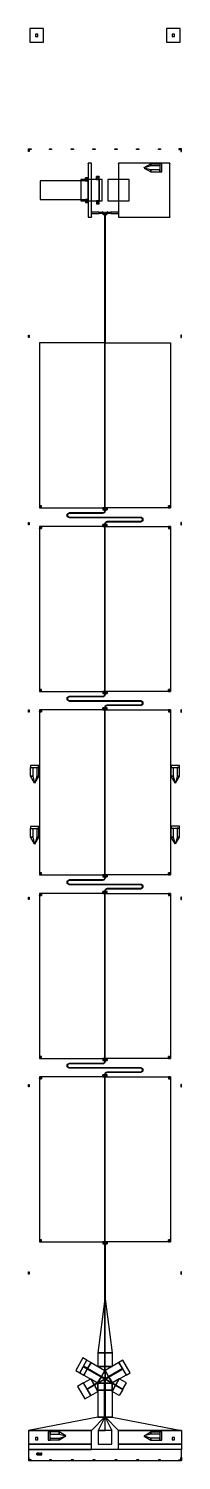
# Model space of a CAD drawing. Extents: x -100 to 5550, y -100 to 52850.
import ezdxf

# ---------------------------------------------------------------- set-up
doc = ezdxf.new("R2010")
doc.units = 0

# ---------------------------------------------------------------- blocks, each defined once
blk = doc.blocks.new('C1M')
for points in [[(-50, 52850), (-50, 52350), (450, 52350), (450, 52850), (-50, 52850)], [(160, 52640), (160, 52560), (240, 52560), (240, 52640), (160, 52640)], [(5000, 52850), (5000, 52350), (5500, 52350), (5500, 52850), (5000, 52850)], [(5210, 52640), (5210, 52560), (5290, 52560), (5290, 52640), (5210, 52640)], [(-100, 48400), (0, 48400), (0, 48380), (-80, 48380), (-80, 48300), (-100, 48300), (-100, 48400)], [(667, 48400), (747, 48400), (747, 48380), (667, 48380), (667, 48400)], [(1474, 48400), (1554, 48400), (1554, 48380), (1474, 48380), (1474, 48400)], [(2281, 48400), (2361, 48400), (2361, 48380), (2281, 48380), (2281, 48400)], [(3089, 48400), (3169, 48400), (3169, 48380), (3089, 48380), (3089, 48400)], [(3896, 48400), (3976, 48400), (3976, 48380), (3896, 48380), (3896, 48400)], [(4703, 48400), (4783, 48400), (4783, 48380), (4703, 48380), (4703, 48400)], [(5550, 48400), (5450, 48400), (5450, 48380), (5530, 48380), (5530, 48300), (5550, 48300), (5550, 48400)], [(2225, 47876), (2105, 47876), (2105, 45876), (2225, 45876), (2225, 47876)], [(2105, 47876), (2105, 47866), (2115, 47866), (2115, 47876), (2105, 47876)], [(2105, 47866), (2106, 47871), (2110, 47875), (2115, 47876), (2115, 47871), (2112, 47870), (2111, 47868), (2110, 47866), (2105, 47866)], [(2110, 47866), (2111, 47868), (2112, 47870), (2115, 47871), (2115, 47866), (2115, 47866), (2115, 47866), (2115, 47866), (2110, 47866)], [(2215, 47876), (2215, 47866), (2225, 47866), (2225, 47876), (2215, 47876)], [(2225, 47866), (2224, 47871), (2220, 47875), (2215, 47876), (2215, 47871), (2218, 47870), (2219, 47868), (2220, 47866), (2225, 47866)], [(2220, 47866), (2219, 47868), (2218, 47870), (2215, 47871), (2215, 47866), (2215, 47866), (2215, 47866), (2215, 47866), (2220, 47866)], [(3225, 45876), (5125, 45876), (5125, 47876), (3225, 47876), (3225, 45876)], [(3225, 47876), (3225, 47866), (3235, 47866), (3235, 47876), (3225, 47876)], [(3225, 47866), (3226, 47871), (3230, 47875), (3235, 47876), (3235, 47871), (3232, 47870), (3231, 47868), (3230, 47866), (3225, 47866)], [(3230, 47866), (3231, 47868), (3232, 47870), (3235, 47871), (3235, 47866), (3235, 47866), (3235, 47866), (3235, 47866), (3230, 47866)], [(4425, 47775), (4175, 47705), (4175, 47710), (4425, 47850), (4425, 47775)], [(4425, 47775), (4175, 47705), (4175, 47710), (4425, 47850), (4425, 47775)], [(4425, 47625), (4175, 47695), (4175, 47690), (4425, 47550), (4425, 47625)], [(4425, 47625), (4175, 47695), (4175, 47690), (4425, 47550), (4425, 47625)], [(4750, 47775), (4425, 47775), (4425, 47850), (4750, 47850), (4750, 47775)], [(4750, 47775), (4425, 47775), (4425, 47850), (4750, 47850), (4750, 47775)], [(4825, 47850), (4750, 47850), (4750, 47550), (4825, 47550), (4825, 47850)], [(4825, 47850), (4750, 47850), (4750, 47550), (4825, 47550), (4825, 47850)], [(5115, 47876), (5115, 47866), (5125, 47866), (5125, 47876), (5115, 47876)], [(5125, 47866), (5124, 47871), (5120, 47875), (5115, 47876), (5115, 47871), (5118, 47870), (5119, 47868), (5120, 47866), (5125, 47866)], [(5120, 47866), (5119, 47868), (5118, 47870), (5115, 47871), (5115, 47866), (5115, 47866), (5115, 47866), (5115, 47866), (5120, 47866)], [(2105, 47226), (325, 47226), (325, 46526), (2105, 46526), (2105, 47226)], [(325, 47226), (325, 47216), (335, 47216), (335, 47226), (325, 47226)], [(325, 47216), (326, 47221), (330, 47225), (335, 47226), (335, 47221), (332, 47220), (331, 47218), (330, 47216), (325, 47216)], [(330, 47216), (331, 47218), (332, 47220), (335, 47221), (335, 47216), (335, 47216), (335, 47216), (335, 47216), (330, 47216)], [(2505, 47276), (1825, 47276), (1825, 46476), (2505, 46476), (2505, 47276)], [(1825, 47276), (1825, 47266), (1835, 47266), (1835, 47276), (1825, 47276)], [(1825, 47266), (1826, 47271), (1830, 47275), (1835, 47276), (1835, 47271), (1832, 47270), (1831, 47268), (1830, 47266), (1825, 47266)], [(2505, 47276), (1825, 47276), (1825, 46476), (2505, 46476), (2505, 47276)], [(1825, 47276), (1825, 47266), (1835, 47266), (1835, 47276), (1825, 47276)], [(1825, 47266), (1826, 47271), (1830, 47275), (1835, 47276), (1835, 47271), (1832, 47270), (1831, 47268), (1830, 47266), (1825, 47266)], [(1830, 47266), (1831, 47268), (1832, 47270), (1835, 47271), (1835, 47266), (1835, 47266), (1835, 47266), (1835, 47266), (1830, 47266)], [(1830, 47266), (1831, 47268), (1832, 47270), (1835, 47271), (1835, 47266), (1835, 47266), (1835, 47266), (1835, 47266), (1830, 47266)], [(2105, 47226), (2105, 47326), (2005, 47326), (2005, 47226), (2105, 47226)], [(2105, 47326), (2092, 47276), (2055, 47239), (2005, 47226), (2005, 47276), (2030, 47283), (2048, 47301), (2055, 47326), (2105, 47326)], [(2055, 47326), (2048, 47301), (2030, 47283), (2005, 47276), (2005, 47326), (2005, 47326), (2005, 47326), (2005, 47326), (2055, 47326)], [(2505, 47276), (2505, 47376), (2405, 47376), (2405, 47276), (2505, 47276)], [(2505, 47376), (2492, 47326), (2455, 47289), (2405, 47276), (2405, 47326), (2430, 47333), (2448, 47351), (2455, 47376), (2505, 47376)], [(2455, 47376), (2448, 47351), (2430, 47333), (2405, 47326), (2405, 47376), (2405, 47376), (2405, 47376), (2405, 47376), (2455, 47376)], [(2505, 47276), (2505, 47376), (2405, 47376), (2405, 47276), (2505, 47276)], [(2505, 47376), (2492, 47326), (2455, 47289), (2405, 47276), (2405, 47326), (2430, 47333), (2448, 47351), (2455, 47376), (2505, 47376)], [(2455, 47376), (2448, 47351), (2430, 47333), (2405, 47326), (2405, 47376), (2405, 47376), (2405, 47376), (2405, 47376), (2455, 47376)], [(2625, 47276), (2505, 47276), (2505, 46476), (2625, 46476), (2625, 47276)], [(2505, 47276), (2505, 47266), (2515, 47266), (2515, 47276), (2505, 47276)], [(2505, 47266), (2506, 47271), (2510, 47275), (2515, 47276), (2515, 47271), (2512, 47270), (2511, 47268), (2510, 47266), (2505, 47266)], [(2625, 47276), (2505, 47276), (2505, 46476), (2625, 46476), (2625, 47276)], [(2505, 47276), (2505, 47266), (2515, 47266), (2515, 47276), (2505, 47276)], [(2505, 47266), (2506, 47271), (2510, 47275), (2515, 47276), (2515, 47271), (2512, 47270), (2511, 47268), (2510, 47266), (2505, 47266)], [(2510, 47266), (2511, 47268), (2512, 47270), (2515, 47271), (2515, 47266), (2515, 47266), (2515, 47266), (2515, 47266), (2510, 47266)], [(2510, 47266), (2511, 47268), (2512, 47270), (2515, 47271), (2515, 47266), (2515, 47266), (2515, 47266), (2515, 47266), (2510, 47266)], [(2615, 47276), (2615, 47266), (2625, 47266), (2625, 47276), (2615, 47276)], [(2625, 47266), (2624, 47271), (2620, 47275), (2615, 47276), (2615, 47271), (2618, 47270), (2619, 47268), (2620, 47266), (2625, 47266)], [(2615, 47276), (2615, 47266), (2625, 47266), (2625, 47276), (2615, 47276)], [(2625, 47266), (2624, 47271), (2620, 47275), (2615, 47276), (2615, 47271), (2618, 47270), (2619, 47268), (2620, 47266), (2625, 47266)], [(2620, 47266), (2619, 47268), (2618, 47270), (2615, 47271), (2615, 47266), (2615, 47266), (2615, 47266), (2615, 47266), (2620, 47266)], [(2620, 47266), (2619, 47268), (2618, 47270), (2615, 47271), (2615, 47266), (2615, 47266), (2615, 47266), (2615, 47266), (2620, 47266)], [(2825, 46476), (3625, 46476), (3625, 47276), (2825, 47276), (2825, 46476)], [(2825, 47276), (2825, 47266), (2835, 47266), (2835, 47276), (2825, 47276)], [(2825, 47266), (2826, 47271), (2830, 47275), (2835, 47276), (2835, 47271), (2832, 47270), (2831, 47268), (2830, 47266), (2825, 47266)], [(2825, 46476), (3625, 46476), (3625, 47276), (2825, 47276), (2825, 46476)], [(2825, 47276), (2825, 47266), (2835, 47266), (2835, 47276), (2825, 47276)], [(2825, 47266), (2826, 47271), (2830, 47275), (2835, 47276), (2835, 47271), (2832, 47270), (2831, 47268), (2830, 47266), (2825, 47266)], [(2830, 47266), (2831, 47268), (2832, 47270), (2835, 47271), (2835, 47266), (2835, 47266), (2835, 47266), (2835, 47266), (2830, 47266)], [(2830, 47266), (2831, 47268), (2832, 47270), (2835, 47271), (2835, 47266), (2835, 47266), (2835, 47266), (2835, 47266), (2830, 47266)], [(3615, 47276), (3615, 47266), (3625, 47266), (3625, 47276), (3615, 47276)], [(3625, 47266), (3624, 47271), (3620, 47275), (3615, 47276), (3615, 47271), (3618, 47270), (3619, 47268), (3620, 47266), (3625, 47266)], [(3615, 47276), (3615, 47266), (3625, 47266), (3625, 47276), (3615, 47276)], [(3625, 47266), (3624, 47271), (3620, 47275), (3615, 47276), (3615, 47271), (3618, 47270), (3619, 47268), (3620, 47266), (3625, 47266)], [(3620, 47266), (3619, 47268), (3618, 47270), (3615, 47271), (3615, 47266), (3615, 47266), (3615, 47266), (3615, 47266), (3620, 47266)], [(3620, 47266), (3619, 47268), (3618, 47270), (3615, 47271), (3615, 47266), (3615, 47266), (3615, 47266), (3615, 47266), (3620, 47266)], [(4750, 47625), (4425, 47625), (4425, 47550), (4750, 47550), (4750, 47625)], [(4750, 47625), (4425, 47625), (4425, 47550), (4750, 47550), (4750, 47625)], [(335, 46526), (335, 46536), (325, 46536), (325, 46526), (335, 46526)], [(325, 46536), (326, 46531), (330, 46527), (335, 46526), (335, 46531), (332, 46532), (331, 46534), (330, 46536), (325, 46536)], [(330, 46536), (331, 46534), (332, 46532), (335, 46531), (335, 46536), (335, 46536), (335, 46536), (335, 46536), (330, 46536)], [(1835, 46476), (1835, 46486), (1825, 46486), (1825, 46476), (1835, 46476)], [(1825, 46486), (1826, 46481), (1830, 46477), (1835, 46476), (1835, 46481), (1832, 46482), (1831, 46484), (1830, 46486), (1825, 46486)], [(1835, 46476), (1835, 46486), (1825, 46486), (1825, 46476), (1835, 46476)], [(1825, 46486), (1826, 46481), (1830, 46477), (1835, 46476), (1835, 46481), (1832, 46482), (1831, 46484), (1830, 46486), (1825, 46486)], [(1830, 46486), (1831, 46484), (1832, 46482), (1835, 46481), (1835, 46486), (1835, 46486), (1835, 46486), (1835, 46486), (1830, 46486)], [(1830, 46486), (1831, 46484), (1832, 46482), (1835, 46481), (1835, 46486), (1835, 46486), (1835, 46486), (1835, 46486), (1830, 46486)], [(2005, 46526), (2005, 46426), (2105, 46426), (2105, 46526), (2005, 46526)], [(2105, 46426), (2092, 46476), (2055, 46513), (2005, 46526), (2005, 46476), (2030, 46469), (2048, 46451), (2055, 46426), (2105, 46426)], [(2055, 46426), (2048, 46451), (2030, 46469), (2005, 46476), (2005, 46426), (2005, 46426), (2005, 46426), (2005, 46426), (2055, 46426)], [(2230, 46064), (2230, 46069), (2225, 46069), (2225, 46064), (2230, 46064)], [(2225, 46069), (2226, 46066), (2228, 46065), (2230, 46064), (2230, 46066), (2229, 46067), (2228, 46068), (2228, 46069), (2225, 46069)], [(2228, 46069), (2228, 46068), (2229, 46067), (2230, 46066), (2230, 46069), (2230, 46069), (2230, 46069), (2230, 46069), (2228, 46069)], [(2405, 46476), (2405, 46376), (2505, 46376), (2505, 46476), (2405, 46476)], [(2505, 46376), (2492, 46426), (2455, 46463), (2405, 46476), (2405, 46426), (2430, 46419), (2448, 46401), (2455, 46376), (2505, 46376)], [(2405, 46476), (2405, 46376), (2505, 46376), (2505, 46476), (2405, 46476)], [(2505, 46376), (2492, 46426), (2455, 46463), (2405, 46476), (2405, 46426), (2430, 46419), (2448, 46401), (2455, 46376), (2505, 46376)], [(2455, 46376), (2448, 46401), (2430, 46419), (2405, 46426), (2405, 46376), (2405, 46376), (2405, 46376), (2405, 46376), (2455, 46376)], [(2455, 46376), (2448, 46401), (2430, 46419), (2405, 46426), (2405, 46376), (2405, 46376), (2405, 46376), (2405, 46376), (2455, 46376)], [(2515, 46476), (2515, 46486), (2505, 46486), (2505, 46476), (2515, 46476)], [(2505, 46486), (2506, 46481), (2510, 46477), (2515, 46476), (2515, 46481), (2512, 46482), (2511, 46484), (2510, 46486), (2505, 46486)], [(2515, 46476), (2515, 46486), (2505, 46486), (2505, 46476), (2515, 46476)], [(2505, 46486), (2506, 46481), (2510, 46477), (2515, 46476), (2515, 46481), (2512, 46482), (2511, 46484), (2510, 46486), (2505, 46486)], [(2510, 46486), (2511, 46484), (2512, 46482), (2515, 46481), (2515, 46486), (2515, 46486), (2515, 46486), (2515, 46486), (2510, 46486)], [(2510, 46486), (2511, 46484), (2512, 46482), (2515, 46481), (2515, 46486), (2515, 46486), (2515, 46486), (2515, 46486), (2510, 46486)], [(2625, 46476), (2625, 46486), (2615, 46486), (2615, 46476), (2625, 46476)], [(2625, 46486), (2624, 46481), (2620, 46477), (2615, 46476), (2615, 46481), (2618, 46482), (2619, 46484), (2620, 46486), (2625, 46486)], [(2620, 46486), (2619, 46484), (2618, 46482), (2615, 46481), (2615, 46486), (2615, 46486), (2615, 46486), (2615, 46486), (2620, 46486)], [(2625, 46476), (2625, 46486), (2615, 46486), (2615, 46476), (2625, 46476)], [(2625, 46486), (2624, 46481), (2620, 46477), (2615, 46476), (2615, 46481), (2618, 46482), (2619, 46484), (2620, 46486), (2625, 46486)], [(2620, 46486), (2619, 46484), (2618, 46482), (2615, 46481), (2615, 46486), (2615, 46486), (2615, 46486), (2615, 46486), (2620, 46486)], [(2630, 46064), (2630, 46069), (2625, 46069), (2625, 46064), (2630, 46064)], [(2625, 46069), (2626, 46066), (2628, 46065), (2630, 46064), (2630, 46066), (2629, 46067), (2628, 46068), (2628, 46069), (2625, 46069)], [(2630, 46064), (2630, 46069), (2625, 46069), (2625, 46064), (2630, 46064)], [(2625, 46069), (2626, 46066), (2628, 46065), (2630, 46064), (2630, 46066), (2629, 46067), (2628, 46068), (2628, 46069), (2625, 46069)], [(2628, 46069), (2628, 46068), (2629, 46067), (2630, 46066), (2630, 46069), (2630, 46069), (2630, 46069), (2630, 46069), (2628, 46069)], [(2628, 46069), (2628, 46068), (2629, 46067), (2630, 46066), (2630, 46069), (2630, 46069), (2630, 46069), (2630, 46069), (2628, 46069)], [(2825, 46064), (2825, 46069), (2820, 46069), (2820, 46064), (2825, 46064)], [(2825, 46069), (2824, 46066), (2822, 46065), (2820, 46064), (2820, 46066), (2821, 46067), (2822, 46068), (2822, 46069), (2825, 46069)], [(2822, 46069), (2822, 46068), (2821, 46067), (2820, 46066), (2820, 46069), (2820, 46069), (2820, 46069), (2820, 46069), (2822, 46069)], [(2825, 46064), (2825, 46069), (2820, 46069), (2820, 46064), (2825, 46064)], [(2825, 46069), (2824, 46066), (2822, 46065), (2820, 46064), (2820, 46066), (2821, 46067), (2822, 46068), (2822, 46069), (2825, 46069)], [(2822, 46069), (2822, 46068), (2821, 46067), (2820, 46066), (2820, 46069), (2820, 46069), (2820, 46069), (2820, 46069), (2822, 46069)], [(2835, 46476), (2835, 46486), (2825, 46486), (2825, 46476), (2835, 46476)], [(2825, 46486), (2826, 46481), (2830, 46477), (2835, 46476), (2835, 46481), (2832, 46482), (2831, 46484), (2830, 46486), (2825, 46486)], [(2835, 46476), (2835, 46486), (2825, 46486), (2825, 46476), (2835, 46476)], [(2825, 46486), (2826, 46481), (2830, 46477), (2835, 46476), (2835, 46481), (2832, 46482), (2831, 46484), (2830, 46486), (2825, 46486)], [(2830, 46486), (2831, 46484), (2832, 46482), (2835, 46481), (2835, 46486), (2835, 46486), (2835, 46486), (2835, 46486), (2830, 46486)], [(2830, 46486), (2831, 46484), (2832, 46482), (2835, 46481), (2835, 46486), (2835, 46486), (2835, 46486), (2835, 46486), (2830, 46486)], [(3225, 46064), (3225, 46069), (3220, 46069), (3220, 46064), (3225, 46064)], [(3225, 46069), (3224, 46066), (3222, 46065), (3220, 46064), (3220, 46066), (3221, 46067), (3222, 46068), (3222, 46069), (3225, 46069)], [(3222, 46069), (3222, 46068), (3221, 46067), (3220, 46066), (3220, 46069), (3220, 46069), (3220, 46069), (3220, 46069), (3222, 46069)], [(3625, 46476), (3625, 46486), (3615, 46486), (3615, 46476), (3625, 46476)], [(3625, 46486), (3624, 46481), (3620, 46477), (3615, 46476), (3615, 46481), (3618, 46482), (3619, 46484), (3620, 46486), (3625, 46486)], [(3620, 46486), (3619, 46484), (3618, 46482), (3615, 46481), (3615, 46486), (3615, 46486), (3615, 46486), (3615, 46486), (3620, 46486)], [(3625, 46476), (3625, 46486), (3615, 46486), (3615, 46476), (3625, 46476)], [(3625, 46486), (3624, 46481), (3620, 46477), (3615, 46476), (3615, 46481), (3618, 46482), (3619, 46484), (3620, 46486), (3625, 46486)], [(3620, 46486), (3619, 46484), (3618, 46482), (3615, 46481), (3615, 46486), (3615, 46486), (3615, 46486), (3615, 46486), (3620, 46486)], [(2115, 45876), (2115, 45886), (2105, 45886), (2105, 45876), (2115, 45876)], [(2105, 45886), (2106, 45881), (2110, 45877), (2115, 45876), (2115, 45881), (2112, 45882), (2111, 45884), (2110, 45886), (2105, 45886)], [(2110, 45886), (2111, 45884), (2112, 45882), (2115, 45881), (2115, 45886), (2115, 45886), (2115, 45886), (2115, 45886), (2110, 45886)], [(2225, 45876), (2225, 45886), (2215, 45886), (2215, 45876), (2225, 45876)], [(2225, 45886), (2224, 45881), (2220, 45877), (2215, 45876), (2215, 45881), (2218, 45882), (2219, 45884), (2220, 45886), (2225, 45886)], [(2220, 45886), (2219, 45884), (2218, 45882), (2215, 45881), (2215, 45886), (2215, 45886), (2215, 45886), (2215, 45886), (2220, 45886)], [(2506, 46064), (2225, 46064), (2225, 46014), (2506, 46014), (2506, 46064)], [(2225, 46014), (2225, 46009), (2230, 46009), (2230, 46014), (2225, 46014)], [(2225, 46009), (2226, 46012), (2228, 46013), (2230, 46014), (2230, 46012), (2229, 46011), (2228, 46010), (2228, 46009), (2225, 46009)], [(2228, 46009), (2228, 46010), (2229, 46011), (2230, 46012), (2230, 46009), (2230, 46009), (2230, 46009), (2230, 46009), (2228, 46009)], [(2496, 46064), (2496, 46054), (2506, 46054), (2506, 46064), (2496, 46064)], [(2506, 46054), (2504, 46059), (2500, 46063), (2496, 46064), (2496, 46059), (2498, 46058), (2500, 46056), (2500, 46054), (2506, 46054)], [(2496, 46064), (2496, 46054), (2506, 46054), (2506, 46064), (2496, 46064)], [(2506, 46054), (2504, 46059), (2500, 46063), (2496, 46064), (2496, 46059), (2498, 46058), (2500, 46056), (2500, 46054), (2506, 46054)], [(2496, 46064), (2496, 46054), (2506, 46054), (2506, 46064), (2496, 46064)], [(2506, 46054), (2504, 46059), (2500, 46063), (2496, 46064), (2496, 46059), (2498, 46058), (2500, 46056), (2500, 46054), (2506, 46054)], [(2500, 46054), (2500, 46056), (2498, 46058), (2496, 46059), (2496, 46054), (2496, 46054), (2496, 46054), (2496, 46054), (2500, 46054)], [(2500, 46054), (2500, 46056), (2498, 46058), (2496, 46059), (2496, 46054), (2496, 46054), (2496, 46054), (2496, 46054), (2500, 46054)], [(2500, 46054), (2500, 46056), (2498, 46058), (2496, 46059), (2496, 46054), (2496, 46054), (2496, 46054), (2496, 46054), (2500, 46054)], [(2506, 46014), (2506, 46024), (2496, 46024), (2496, 46014), (2506, 46014)], [(2506, 46024), (2504, 46019), (2500, 46015), (2496, 46014), (2496, 46019), (2498, 46020), (2500, 46022), (2500, 46024), (2506, 46024)], [(2500, 46024), (2500, 46022), (2498, 46020), (2496, 46019), (2496, 46024), (2496, 46024), (2496, 46024), (2496, 46024), (2500, 46024)], [(2506, 46014), (2506, 46024), (2496, 46024), (2496, 46014), (2506, 46014)], [(2506, 46024), (2504, 46019), (2500, 46015), (2496, 46014), (2496, 46019), (2498, 46020), (2500, 46022), (2500, 46024), (2506, 46024)], [(2500, 46024), (2500, 46022), (2498, 46020), (2496, 46019), (2496, 46024), (2496, 46024), (2496, 46024), (2496, 46024), (2500, 46024)], [(2506, 46014), (2506, 46024), (2496, 46024), (2496, 46014), (2506, 46014)], [(2506, 46024), (2504, 46019), (2500, 46015), (2496, 46014), (2496, 46019), (2498, 46020), (2500, 46022), (2500, 46024), (2506, 46024)], [(2500, 46024), (2500, 46022), (2498, 46020), (2496, 46019), (2496, 46024), (2496, 46024), (2496, 46024), (2496, 46024), (2500, 46024)], [(2506, 46064), (2625, 46064), (2625, 46014), (2506, 46014), (2506, 46064)], [(2506, 46064), (2625, 46064), (2625, 46014), (2506, 46014), (2506, 46064)], [(2510, 46050), (2510, 46055), (2506, 46055), (2506, 46050), (2510, 46050)], [(2506, 46055), (2506, 46052), (2508, 46051), (2510, 46050), (2510, 46052), (2509, 46053), (2508, 46054), (2508, 46055), (2506, 46055)], [(2510, 46050), (2510, 46055), (2506, 46055), (2506, 46050), (2510, 46050)], [(2506, 46055), (2506, 46052), (2508, 46051), (2510, 46050), (2510, 46052), (2509, 46053), (2508, 46054), (2508, 46055), (2506, 46055)], [(2510, 46050), (2510, 46055), (2506, 46055), (2506, 46050), (2510, 46050)], [(2506, 46055), (2506, 46052), (2508, 46051), (2510, 46050), (2510, 46052), (2509, 46053), (2508, 46054), (2508, 46055), (2506, 46055)], [(2706, 46050), (2506, 46050), (2506, 46028), (2706, 46028), (2706, 46050)], [(2706, 46050), (2506, 46050), (2506, 46028), (2706, 46028), (2706, 46050)], [(2706, 46050), (2506, 46050), (2506, 46028), (2706, 46028), (2706, 46050)], [(2506, 46028), (2506, 46023), (2510, 46023), (2510, 46028), (2506, 46028)], [(2506, 46023), (2506, 46026), (2508, 46027), (2510, 46028), (2510, 46026), (2509, 46025), (2508, 46024), (2508, 46023), (2506, 46023)], [(2506, 46028), (2506, 46023), (2510, 46023), (2510, 46028), (2506, 46028)], [(2506, 46023), (2506, 46026), (2508, 46027), (2510, 46028), (2510, 46026), (2509, 46025), (2508, 46024), (2508, 46023), (2506, 46023)], [(2506, 46028), (2506, 46023), (2510, 46023), (2510, 46028), (2506, 46028)], [(2506, 46023), (2506, 46026), (2508, 46027), (2510, 46028), (2510, 46026), (2509, 46025), (2508, 46024), (2508, 46023), (2506, 46023)], [(2508, 46055), (2508, 46054), (2509, 46053), (2510, 46052), (2510, 46055), (2510, 46055), (2510, 46055), (2510, 46055), (2508, 46055)], [(2508, 46055), (2508, 46054), (2509, 46053), (2510, 46052), (2510, 46055), (2510, 46055), (2510, 46055), (2510, 46055), (2508, 46055)], [(2508, 46055), (2508, 46054), (2509, 46053), (2510, 46052), (2510, 46055), (2510, 46055), (2510, 46055), (2510, 46055), (2508, 46055)], [(2508, 46023), (2508, 46024), (2509, 46025), (2510, 46026), (2510, 46023), (2510, 46023), (2510, 46023), (2510, 46023), (2508, 46023)], [(2508, 46023), (2508, 46024), (2509, 46025), (2510, 46026), (2510, 46023), (2510, 46023), (2510, 46023), (2510, 46023), (2508, 46023)], [(2508, 46023), (2508, 46024), (2509, 46025), (2510, 46026), (2510, 46023), (2510, 46023), (2510, 46023), (2510, 46023), (2508, 46023)], [(2625, 46014), (2625, 46009), (2630, 46009), (2630, 46014), (2625, 46014)], [(2625, 46009), (2626, 46012), (2628, 46013), (2630, 46014), (2630, 46012), (2629, 46011), (2628, 46010), (2628, 46009), (2625, 46009)], [(2625, 46014), (2625, 46009), (2630, 46009), (2630, 46014), (2625, 46014)], [(2625, 46009), (2626, 46012), (2628, 46013), (2630, 46014), (2630, 46012), (2629, 46011), (2628, 46010), (2628, 46009), (2625, 46009)], [(2628, 46009), (2628, 46010), (2629, 46011), (2630, 46012), (2630, 46009), (2630, 46009), (2630, 46009), (2630, 46009), (2628, 46009)], [(2628, 46009), (2628, 46010), (2629, 46011), (2630, 46012), (2630, 46009), (2630, 46009), (2630, 46009), (2630, 46009), (2628, 46009)], [(2657, 46005), (2659, 46014), (2665, 46020), (2674, 46022), (2674, 46020), (2666, 46018), (2661, 46013), (2659, 46005), (2657, 46005)], [(2660, 45990), (2660, 46005), (2657, 46005), (2657, 45990), (2660, 45990)], [(2674, 45974), (2665, 45976), (2659, 45982), (2657, 45990), (2659, 45990), (2661, 45983), (2666, 45977), (2674, 45975), (2674, 45974)], [(2659, 46005), (2661, 46013), (2666, 46018), (2674, 46020), (2674, 46019), (2667, 46017), (2662, 46012), (2660, 46005), (2659, 46005)], [(2674, 45975), (2666, 45977), (2661, 45983), (2659, 45990), (2660, 45990), (2662, 45984), (2667, 45979), (2674, 45977), (2674, 45975)], [(2674, 46019), (2777, 46019), (2777, 46022), (2674, 46022), (2674, 46019)], [(2707, 45977), (2674, 45977), (2674, 45974), (2707, 45974), (2707, 45977)], [(2700, 46046), (2696, 46046), (2696, 46032), (2700, 46032), (2700, 46046)], [(2700, 46046), (2696, 46046), (2696, 46032), (2700, 46032), (2700, 46046)], [(2700, 46046), (2696, 46046), (2696, 46032), (2700, 46032), (2700, 46046)], [(2706, 46042), (2700, 46042), (2700, 46036), (2706, 46036), (2706, 46042)], [(2706, 46042), (2700, 46042), (2700, 46036), (2706, 46036), (2706, 46042)], [(2706, 46042), (2700, 46042), (2700, 46036), (2706, 46036), (2706, 46042)], [(2724, 45960), (2721, 45969), (2715, 45975), (2707, 45977), (2707, 45975), (2715, 45973), (2720, 45968), (2722, 45960), (2724, 45960)], [(2722, 45960), (2720, 45968), (2715, 45973), (2707, 45975), (2707, 45974), (2714, 45972), (2719, 45967), (2720, 45960), (2722, 45960)], [(2724, 41225), (2724, 45960), (2720, 45960), (2720, 41225), (2724, 41225)], [(2726, 45960), (2729, 45969), (2735, 45975), (2743, 45977), (2743, 45975), (2736, 45973), (2730, 45968), (2728, 45960), (2726, 45960)], [(2726, 41225), (2726, 45960), (2730, 45960), (2730, 41225), (2726, 41225)], [(2728, 45960), (2730, 45968), (2736, 45973), (2743, 45975), (2743, 45974), (2736, 45972), (2731, 45967), (2730, 45960), (2728, 45960)], [(2743, 45974), (2777, 45974), (2777, 45977), (2743, 45977), (2743, 45974)], [(2744, 46028), (2944, 46028), (2944, 46050), (2744, 46050), (2744, 46028)], [(2744, 46028), (2944, 46028), (2944, 46050), (2744, 46050), (2744, 46028)], [(2744, 46028), (2944, 46028), (2944, 46050), (2744, 46050), (2744, 46028)], [(2744, 46036), (2750, 46036), (2750, 46042), (2744, 46042), (2744, 46036)], [(2744, 46036), (2750, 46036), (2750, 46042), (2744, 46042), (2744, 46036)], [(2744, 46036), (2750, 46036), (2750, 46042), (2744, 46042), (2744, 46036)], [(2750, 46032), (2754, 46032), (2754, 46046), (2750, 46046), (2750, 46032)], [(2750, 46032), (2754, 46032), (2754, 46046), (2750, 46046), (2750, 46032)], [(2750, 46032), (2754, 46032), (2754, 46046), (2750, 46046), (2750, 46032)], [(2793, 46005), (2791, 46014), (2785, 46020), (2777, 46022), (2777, 46020), (2784, 46018), (2789, 46013), (2792, 46005), (2793, 46005)], [(2792, 46005), (2789, 46013), (2784, 46018), (2777, 46020), (2777, 46019), (2783, 46017), (2788, 46012), (2790, 46005), (2792, 46005)], [(2777, 45974), (2785, 45976), (2791, 45982), (2793, 45990), (2792, 45990), (2789, 45983), (2784, 45977), (2777, 45975), (2777, 45974)], [(2777, 45975), (2784, 45977), (2789, 45983), (2792, 45990), (2790, 45990), (2788, 45984), (2783, 45979), (2777, 45977), (2777, 45975)], [(2793, 45990), (2793, 46005), (2790, 46005), (2790, 45990), (2793, 45990)], [(2820, 46014), (2820, 46009), (2825, 46009), (2825, 46014), (2820, 46014)], [(2825, 46009), (2824, 46012), (2822, 46013), (2820, 46014), (2820, 46012), (2821, 46011), (2822, 46010), (2822, 46009), (2825, 46009)], [(2820, 46014), (2820, 46009), (2825, 46009), (2825, 46014), (2820, 46014)], [(2825, 46009), (2824, 46012), (2822, 46013), (2820, 46014), (2820, 46012), (2821, 46011), (2822, 46010), (2822, 46009), (2825, 46009)], [(2822, 46009), (2822, 46010), (2821, 46011), (2820, 46012), (2820, 46009), (2820, 46009), (2820, 46009), (2820, 46009), (2822, 46009)], [(2822, 46009), (2822, 46010), (2821, 46011), (2820, 46012), (2820, 46009), (2820, 46009), (2820, 46009), (2820, 46009), (2822, 46009)], [(2944, 46014), (2825, 46014), (2825, 46064), (2944, 46064), (2944, 46014)], [(2944, 46014), (2825, 46014), (2825, 46064), (2944, 46064), (2944, 46014)], [(2944, 46050), (2944, 46055), (2940, 46055), (2940, 46050), (2944, 46050)], [(2944, 46055), (2944, 46052), (2942, 46051), (2940, 46050), (2940, 46052), (2941, 46053), (2942, 46054), (2942, 46055), (2944, 46055)], [(2942, 46055), (2942, 46054), (2941, 46053), (2940, 46052), (2940, 46055), (2940, 46055), (2940, 46055), (2940, 46055), (2942, 46055)], [(2944, 46050), (2944, 46055), (2940, 46055), (2940, 46050), (2944, 46050)], [(2944, 46055), (2944, 46052), (2942, 46051), (2940, 46050), (2940, 46052), (2941, 46053), (2942, 46054), (2942, 46055), (2944, 46055)], [(2942, 46055), (2942, 46054), (2941, 46053), (2940, 46052), (2940, 46055), (2940, 46055), (2940, 46055), (2940, 46055), (2942, 46055)], [(2944, 46050), (2944, 46055), (2940, 46055), (2940, 46050), (2944, 46050)], [(2944, 46055), (2944, 46052), (2942, 46051), (2940, 46050), (2940, 46052), (2941, 46053), (2942, 46054), (2942, 46055), (2944, 46055)], [(2942, 46055), (2942, 46054), (2941, 46053), (2940, 46052), (2940, 46055), (2940, 46055), (2940, 46055), (2940, 46055), (2942, 46055)], [(2940, 46028), (2940, 46023), (2944, 46023), (2944, 46028), (2940, 46028)], [(2944, 46023), (2944, 46026), (2942, 46027), (2940, 46028), (2940, 46026), (2941, 46025), (2942, 46024), (2942, 46023), (2944, 46023)], [(2940, 46028), (2940, 46023), (2944, 46023), (2944, 46028), (2940, 46028)], [(2944, 46023), (2944, 46026), (2942, 46027), (2940, 46028), (2940, 46026), (2941, 46025), (2942, 46024), (2942, 46023), (2944, 46023)], [(2940, 46028), (2940, 46023), (2944, 46023), (2944, 46028), (2940, 46028)], [(2944, 46023), (2944, 46026), (2942, 46027), (2940, 46028), (2940, 46026), (2941, 46025), (2942, 46024), (2942, 46023), (2944, 46023)], [(2942, 46023), (2942, 46024), (2941, 46025), (2940, 46026), (2940, 46023), (2940, 46023), (2940, 46023), (2940, 46023), (2942, 46023)], [(2942, 46023), (2942, 46024), (2941, 46025), (2940, 46026), (2940, 46023), (2940, 46023), (2940, 46023), (2940, 46023), (2942, 46023)], [(2942, 46023), (2942, 46024), (2941, 46025), (2940, 46026), (2940, 46023), (2940, 46023), (2940, 46023), (2940, 46023), (2942, 46023)], [(2944, 46014), (3225, 46014), (3225, 46064), (2944, 46064), (2944, 46014)], [(2944, 46064), (2944, 46059), (2950, 46059), (2950, 46064), (2944, 46064)], [(2944, 46059), (2945, 46062), (2947, 46063), (2950, 46064), (2950, 46062), (2948, 46061), (2947, 46060), (2947, 46059), (2944, 46059)], [(2944, 46064), (2944, 46059), (2950, 46059), (2950, 46064), (2944, 46064)], [(2944, 46059), (2945, 46062), (2947, 46063), (2950, 46064), (2950, 46062), (2948, 46061), (2947, 46060), (2947, 46059), (2944, 46059)], [(2944, 46064), (2944, 46059), (2950, 46059), (2950, 46064), (2944, 46064)], [(2944, 46059), (2945, 46062), (2947, 46063), (2950, 46064), (2950, 46062), (2948, 46061), (2947, 46060), (2947, 46059), (2944, 46059)], [(2950, 46014), (2950, 46019), (2944, 46019), (2944, 46014), (2950, 46014)], [(2944, 46019), (2945, 46016), (2947, 46015), (2950, 46014), (2950, 46016), (2948, 46017), (2947, 46018), (2947, 46019), (2944, 46019)], [(2950, 46014), (2950, 46019), (2944, 46019), (2944, 46014), (2950, 46014)], [(2944, 46019), (2945, 46016), (2947, 46015), (2950, 46014), (2950, 46016), (2948, 46017), (2947, 46018), (2947, 46019), (2944, 46019)], [(2950, 46014), (2950, 46019), (2944, 46019), (2944, 46014), (2950, 46014)], [(2944, 46019), (2945, 46016), (2947, 46015), (2950, 46014), (2950, 46016), (2948, 46017), (2947, 46018), (2947, 46019), (2944, 46019)], [(2947, 46059), (2947, 46060), (2948, 46061), (2950, 46062), (2950, 46059), (2950, 46059), (2950, 46059), (2950, 46059), (2947, 46059)], [(2947, 46059), (2947, 46060), (2948, 46061), (2950, 46062), (2950, 46059), (2950, 46059), (2950, 46059), (2950, 46059), (2947, 46059)], [(2947, 46059), (2947, 46060), (2948, 46061), (2950, 46062), (2950, 46059), (2950, 46059), (2950, 46059), (2950, 46059), (2947, 46059)], [(2947, 46019), (2947, 46018), (2948, 46017), (2950, 46016), (2950, 46019), (2950, 46019), (2950, 46019), (2950, 46019), (2947, 46019)], [(2947, 46019), (2947, 46018), (2948, 46017), (2950, 46016), (2950, 46019), (2950, 46019), (2950, 46019), (2950, 46019), (2947, 46019)], [(2947, 46019), (2947, 46018), (2948, 46017), (2950, 46016), (2950, 46019), (2950, 46019), (2950, 46019), (2950, 46019), (2947, 46019)], [(3220, 46014), (3220, 46009), (3225, 46009), (3225, 46014), (3220, 46014)], [(3225, 46009), (3224, 46012), (3222, 46013), (3220, 46014), (3220, 46012), (3221, 46011), (3222, 46010), (3222, 46009), (3225, 46009)], [(3222, 46009), (3222, 46010), (3221, 46011), (3220, 46012), (3220, 46009), (3220, 46009), (3220, 46009), (3220, 46009), (3222, 46009)], [(3235, 45876), (3235, 45886), (3225, 45886), (3225, 45876), (3235, 45876)], [(3225, 45886), (3226, 45881), (3230, 45877), (3235, 45876), (3235, 45881), (3232, 45882), (3231, 45884), (3230, 45886), (3225, 45886)], [(3230, 45886), (3231, 45884), (3232, 45882), (3235, 45881), (3235, 45886), (3235, 45886), (3235, 45886), (3235, 45886), (3230, 45886)], [(5125, 45876), (5125, 45886), (5115, 45886), (5115, 45876), (5125, 45876)], [(5125, 45886), (5124, 45881), (5120, 45877), (5115, 45876), (5115, 45881), (5118, 45882), (5119, 45884), (5120, 45886), (5125, 45886)], [(5120, 45886), (5119, 45884), (5118, 45882), (5115, 45881), (5115, 45886), (5115, 45886), (5115, 45886), (5115, 45886), (5120, 45886)], [(-100, 41431), (-100, 41511), (-80, 41511), (-80, 41431), (-100, 41431)], [(5550, 41431), (5550, 41511), (5530, 41511), (5530, 41431), (5550, 41431)], [(2724, 35125), (2724, 41225), (301, 41225), (301, 35125), (2724, 35125)], [(2726, 35125), (2726, 41225), (5149, 41225), (5149, 35125), (2726, 35125)], [(376, 35125), (376, 35200), (301, 35200), (301, 35125), (376, 35125)], [(301, 35200), (311, 35162), (338, 35135), (376, 35125), (376, 35162), (357, 35167), (344, 35181), (338, 35200), (301, 35200)], [(338, 35200), (344, 35181), (357, 35167), (376, 35162), (376, 35200), (376, 35200), (376, 35200), (376, 35200), (338, 35200)], [(2645, 34929), (2687, 34941), (2718, 34971), (2730, 35014), (2726, 35014), (2716, 34973), (2686, 34943), (2645, 34932), (2645, 34929)], [(2645, 34935), (2684, 34946), (2713, 34974), (2724, 35014), (2720, 35014), (2710, 34976), (2683, 34948), (2645, 34938), (2645, 34935)], [(2646, 35125), (2646, 35050), (2720, 35050), (2720, 35125), (2646, 35125)], [(2720, 35050), (2710, 35087), (2683, 35115), (2646, 35125), (2646, 35087), (2664, 35082), (2678, 35068), (2683, 35050), (2720, 35050)], [(2683, 35050), (2678, 35068), (2664, 35082), (2646, 35087), (2646, 35050), (2646, 35050), (2646, 35050), (2646, 35050), (2683, 35050)], [(2724, 35014), (2724, 35125), (2720, 35125), (2720, 35014), (2724, 35014)], [(2726, 35014), (2726, 35125), (2730, 35125), (2730, 35014), (2726, 35014)], [(2730, 35125), (2730, 35050), (2804, 35050), (2804, 35125), (2730, 35125)], [(2730, 35050), (2740, 35087), (2767, 35115), (2804, 35125), (2804, 35087), (2786, 35082), (2772, 35068), (2767, 35050), (2730, 35050)], [(2767, 35050), (2772, 35068), (2786, 35082), (2804, 35087), (2804, 35050), (2804, 35050), (2804, 35050), (2804, 35050), (2767, 35050)], [(5149, 35125), (5149, 35200), (5074, 35200), (5074, 35125), (5149, 35125)], [(5149, 35200), (5139, 35162), (5112, 35135), (5074, 35125), (5074, 35162), (5093, 35167), (5106, 35181), (5112, 35200), (5149, 35200)], [(5112, 35200), (5106, 35181), (5093, 35167), (5074, 35162), (5074, 35200), (5074, 35200), (5074, 35200), (5074, 35200), (5112, 35200)], [(-100, 34503), (-100, 34583), (-80, 34583), (-80, 34503), (-100, 34503)], [(2724, 28339), (2724, 34439), (301, 34439), (301, 28339), (2724, 28339)], [(301, 34439), (301, 34364), (376, 34364), (376, 34439), (301, 34439)], [(301, 34364), (311, 34401), (338, 34429), (376, 34439), (376, 34401), (357, 34396), (344, 34382), (338, 34364), (301, 34364)], [(1400, 34769), (1327, 34811), (1327, 34896), (1400, 34938), (1400, 34935), (1329, 34894), (1329, 34813), (1400, 34772), (1400, 34769)], [(1400, 34775), (1332, 34814), (1332, 34893), (1400, 34932), (1400, 34929), (1335, 34891), (1335, 34816), (1400, 34778), (1400, 34775)], [(1400, 34935), (2645, 34935), (2645, 34938), (1400, 34938), (1400, 34935)], [(1400, 34932), (2645, 34932), (2645, 34929), (1400, 34929), (1400, 34932)], [(4050, 34775), (1400, 34775), (1400, 34778), (4050, 34778), (4050, 34775)], [(4050, 34772), (1400, 34772), (1400, 34769), (4050, 34769), (4050, 34772)], [(2720, 34439), (2720, 34514), (2646, 34514), (2646, 34439), (2720, 34439)], [(2720, 34514), (2710, 34476), (2683, 34449), (2646, 34439), (2646, 34476), (2664, 34481), (2678, 34495), (2683, 34514), (2720, 34514)], [(2683, 34514), (2678, 34495), (2664, 34481), (2646, 34476), (2646, 34514), (2646, 34514), (2646, 34514), (2646, 34514), (2683, 34514)], [(2720, 34534), (2732, 34576), (2763, 34607), (2805, 34618), (2805, 34615), (2764, 34604), (2734, 34574), (2724, 34534), (2720, 34534)], [(2724, 34439), (2724, 34534), (2720, 34534), (2720, 34439), (2724, 34439)], [(2726, 34534), (2737, 34573), (2766, 34602), (2805, 34612), (2805, 34609), (2767, 34599), (2740, 34571), (2730, 34534), (2726, 34534)], [(2726, 34439), (2726, 34534), (2730, 34534), (2730, 34439), (2726, 34439)], [(2726, 28339), (2726, 34439), (5149, 34439), (5149, 28339), (2726, 28339)], [(2804, 34439), (2804, 34514), (2730, 34514), (2730, 34439), (2804, 34439)], [(2730, 34514), (2740, 34476), (2767, 34449), (2804, 34439), (2804, 34476), (2786, 34481), (2772, 34495), (2767, 34514), (2730, 34514)], [(2767, 34514), (2772, 34495), (2786, 34481), (2804, 34476), (2804, 34514), (2804, 34514), (2804, 34514), (2804, 34514), (2767, 34514)], [(2805, 34615), (4050, 34615), (4050, 34618), (2805, 34618), (2805, 34615)], [(2805, 34612), (4050, 34612), (4050, 34609), (2805, 34609), (2805, 34612)], [(4050, 34609), (4123, 34651), (4123, 34736), (4050, 34778), (4050, 34775), (4121, 34734), (4121, 34653), (4050, 34612), (4050, 34609)], [(4050, 34615), (4118, 34654), (4118, 34733), (4050, 34772), (4050, 34769), (4115, 34731), (4115, 34656), (4050, 34618), (4050, 34615)], [(5074, 34439), (5074, 34364), (5149, 34364), (5149, 34439), (5074, 34439)], [(5149, 34364), (5139, 34401), (5112, 34429), (5074, 34439), (5074, 34401), (5093, 34396), (5106, 34382), (5112, 34364), (5149, 34364)], [(5550, 34503), (5550, 34583), (5530, 34583), (5530, 34503), (5550, 34503)], [(338, 34364), (344, 34382), (357, 34396), (376, 34401), (376, 34364), (376, 34364), (376, 34364), (376, 34364), (338, 34364)], [(5112, 34364), (5106, 34382), (5093, 34396), (5074, 34401), (5074, 34364), (5074, 34364), (5074, 34364), (5074, 34364), (5112, 34364)], [(376, 28339), (376, 28414), (301, 28414), (301, 28339), (376, 28339)], [(301, 28414), (311, 28376), (338, 28349), (376, 28339), (376, 28376), (357, 28381), (344, 28395), (338, 28414), (301, 28414)], [(338, 28414), (344, 28395), (357, 28381), (376, 28376), (376, 28414), (376, 28414), (376, 28414), (376, 28414), (338, 28414)], [(1400, 27983), (1327, 28025), (1327, 28110), (1400, 28152), (1400, 28149), (1329, 28108), (1329, 28027), (1400, 27986), (1400, 27983)], [(1400, 27989), (1332, 28028), (1332, 28107), (1400, 28146), (1400, 28143), (1335, 28105), (1335, 28030), (1400, 27992), (1400, 27989)], [(1400, 28149), (2645, 28149), (2645, 28152), (1400, 28152), (1400, 28149)], [(1400, 28146), (2645, 28146), (2645, 28143), (1400, 28143), (1400, 28146)], [(2645, 28143), (2687, 28155), (2718, 28185), (2730, 28228), (2726, 28228), (2716, 28187), (2686, 28157), (2645, 28146), (2645, 28143)], [(2645, 28149), (2684, 28160), (2713, 28188), (2724, 28228), (2720, 28228), (2710, 28190), (2683, 28162), (2645, 28152), (2645, 28149)], [(2646, 28339), (2646, 28264), (2720, 28264), (2720, 28339), (2646, 28339)], [(2720, 28264), (2710, 28301), (2683, 28329), (2646, 28339), (2646, 28301), (2664, 28296), (2678, 28282), (2683, 28264), (2720, 28264)], [(2683, 28264), (2678, 28282), (2664, 28296), (2646, 28301), (2646, 28264), (2646, 28264), (2646, 28264), (2646, 28264), (2683, 28264)], [(2724, 28228), (2724, 28339), (2720, 28339), (2720, 28228), (2724, 28228)], [(2726, 28228), (2726, 28339), (2730, 28339), (2730, 28228), (2726, 28228)], [(2730, 28339), (2730, 28264), (2804, 28264), (2804, 28339), (2730, 28339)], [(2730, 28264), (2740, 28301), (2767, 28329), (2804, 28339), (2804, 28301), (2786, 28296), (2772, 28282), (2767, 28264), (2730, 28264)], [(2767, 28264), (2772, 28282), (2786, 28296), (2804, 28301), (2804, 28264), (2804, 28264), (2804, 28264), (2804, 28264), (2767, 28264)], [(5149, 28339), (5149, 28414), (5074, 28414), (5074, 28339), (5149, 28339)], [(5149, 28414), (5139, 28376), (5112, 28349), (5074, 28339), (5074, 28376), (5093, 28381), (5106, 28395), (5112, 28414), (5149, 28414)], [(5112, 28414), (5106, 28395), (5093, 28381), (5074, 28376), (5074, 28414), (5074, 28414), (5074, 28414), (5074, 28414), (5112, 28414)], [(-100, 27574), (-100, 27654), (-80, 27654), (-80, 27574), (-100, 27574)], [(2724, 21553), (2724, 27653), (301, 27653), (301, 21553), (2724, 21553)], [(301, 27653), (301, 27578), (376, 27578), (376, 27653), (301, 27653)], [(301, 27578), (311, 27615), (338, 27643), (376, 27653), (376, 27615), (357, 27610), (344, 27596), (338, 27578), (301, 27578)], [(338, 27578), (344, 27596), (357, 27610), (376, 27615), (376, 27578), (376, 27578), (376, 27578), (376, 27578), (338, 27578)], [(4050, 27989), (1400, 27989), (1400, 27992), (4050, 27992), (4050, 27989)], [(4050, 27986), (1400, 27986), (1400, 27983), (4050, 27983), (4050, 27986)], [(2720, 27653), (2720, 27728), (2646, 27728), (2646, 27653), (2720, 27653)], [(2720, 27728), (2710, 27690), (2683, 27663), (2646, 27653), (2646, 27690), (2664, 27695), (2678, 27709), (2683, 27728), (2720, 27728)], [(2683, 27728), (2678, 27709), (2664, 27695), (2646, 27690), (2646, 27728), (2646, 27728), (2646, 27728), (2646, 27728), (2683, 27728)], [(2720, 27748), (2732, 27790), (2763, 27821), (2805, 27832), (2805, 27829), (2764, 27818), (2734, 27788), (2724, 27748), (2720, 27748)], [(2724, 27653), (2724, 27748), (2720, 27748), (2720, 27653), (2724, 27653)], [(2726, 27748), (2737, 27787), (2766, 27816), (2805, 27826), (2805, 27823), (2767, 27813), (2740, 27785), (2730, 27748), (2726, 27748)], [(2726, 27653), (2726, 27748), (2730, 27748), (2730, 27653), (2726, 27653)], [(2726, 21553), (2726, 27653), (5149, 27653), (5149, 21553), (2726, 21553)], [(2804, 27653), (2804, 27728), (2730, 27728), (2730, 27653), (2804, 27653)], [(2730, 27728), (2740, 27690), (2767, 27663), (2804, 27653), (2804, 27690), (2786, 27695), (2772, 27709), (2767, 27728), (2730, 27728)], [(2767, 27728), (2772, 27709), (2786, 27695), (2804, 27690), (2804, 27728), (2804, 27728), (2804, 27728), (2804, 27728), (2767, 27728)], [(2805, 27829), (4050, 27829), (4050, 27832), (2805, 27832), (2805, 27829)], [(2805, 27826), (4050, 27826), (4050, 27823), (2805, 27823), (2805, 27826)], [(4050, 27823), (4123, 27865), (4123, 27950), (4050, 27992), (4050, 27989), (4121, 27948), (4121, 27867), (4050, 27826), (4050, 27823)], [(4050, 27829), (4118, 27868), (4118, 27947), (4050, 27986), (4050, 27983), (4115, 27945), (4115, 27870), (4050, 27832), (4050, 27829)], [(5074, 27653), (5074, 27578), (5149, 27578), (5149, 27653), (5074, 27653)], [(5149, 27578), (5139, 27615), (5112, 27643), (5074, 27653), (5074, 27615), (5093, 27610), (5106, 27596), (5112, 27578), (5149, 27578)], [(5112, 27578), (5106, 27596), (5093, 27610), (5074, 27615), (5074, 27578), (5074, 27578), (5074, 27578), (5074, 27578), (5112, 27578)], [(5550, 27574), (5550, 27654), (5530, 27654), (5530, 27574), (5550, 27574)], [(-25, 25600), (-25, 25525), (275, 25525), (275, 25600), (-25, 25600)], [(-25, 25600), (-25, 25525), (275, 25525), (275, 25600), (-25, 25600)], [(50, 25525), (50, 25200), (-25, 25200), (-25, 25525), (50, 25525)], [(50, 25525), (50, 25200), (-25, 25200), (-25, 25525), (50, 25525)], [(200, 25525), (200, 25200), (275, 25200), (275, 25525), (200, 25525)], [(200, 25525), (200, 25200), (275, 25200), (275, 25525), (200, 25525)], [(5175, 25600), (5175, 25525), (5475, 25525), (5475, 25600), (5175, 25600)], [(5175, 25600), (5175, 25525), (5475, 25525), (5475, 25600), (5175, 25600)], [(5250, 25525), (5250, 25200), (5175, 25200), (5175, 25525), (5250, 25525)], [(5250, 25525), (5250, 25200), (5175, 25200), (5175, 25525), (5250, 25525)], [(5400, 25525), (5400, 25200), (5475, 25200), (5475, 25525), (5400, 25525)], [(5400, 25525), (5400, 25200), (5475, 25200), (5475, 25525), (5400, 25525)], [(50, 25200), (120, 24950), (115, 24950), (-25, 25200), (50, 25200)], [(50, 25200), (120, 24950), (115, 24950), (-25, 25200), (50, 25200)], [(200, 25200), (130, 24950), (135, 24950), (275, 25200), (200, 25200)], [(200, 25200), (130, 24950), (135, 24950), (275, 25200), (200, 25200)], [(5250, 25200), (5320, 24950), (5315, 24950), (5175, 25200), (5250, 25200)], [(5250, 25200), (5320, 24950), (5315, 24950), (5175, 25200), (5250, 25200)], [(5400, 25200), (5330, 24950), (5335, 24950), (5475, 25200), (5400, 25200)], [(5400, 25200), (5330, 24950), (5335, 24950), (5475, 25200), (5400, 25200)], [(-25, 23345), (-25, 23270), (275, 23270), (275, 23345), (-25, 23345)], [(-25, 23345), (-25, 23270), (275, 23270), (275, 23345), (-25, 23345)], [(5175, 23350), (5175, 23275), (5475, 23275), (5475, 23350), (5175, 23350)], [(5175, 23350), (5175, 23275), (5475, 23275), (5475, 23350), (5175, 23350)], [(50, 23270), (50, 22945), (-25, 22945), (-25, 23270), (50, 23270)], [(50, 23270), (50, 22945), (-25, 22945), (-25, 23270), (50, 23270)], [(50, 22945), (120, 22695), (115, 22695), (-25, 22945), (50, 22945)], [(50, 22945), (120, 22695), (115, 22695), (-25, 22945), (50, 22945)], [(200, 22945), (130, 22695), (135, 22695), (275, 22945), (200, 22945)], [(200, 22945), (130, 22695), (135, 22695), (275, 22945), (200, 22945)], [(200, 23270), (200, 22945), (275, 22945), (275, 23270), (200, 23270)], [(200, 23270), (200, 22945), (275, 22945), (275, 23270), (200, 23270)], [(5250, 23275), (5250, 22950), (5175, 22950), (5175, 23275), (5250, 23275)], [(5250, 23275), (5250, 22950), (5175, 22950), (5175, 23275), (5250, 23275)], [(5250, 22950), (5320, 22700), (5315, 22700), (5175, 22950), (5250, 22950)], [(5250, 22950), (5320, 22700), (5315, 22700), (5175, 22950), (5250, 22950)], [(5400, 22950), (5330, 22700), (5335, 22700), (5475, 22950), (5400, 22950)], [(5400, 22950), (5330, 22700), (5335, 22700), (5475, 22950), (5400, 22950)], [(5400, 23275), (5400, 22950), (5475, 22950), (5475, 23275), (5400, 23275)], [(5400, 23275), (5400, 22950), (5475, 22950), (5475, 23275), (5400, 23275)], [(376, 21553), (376, 21628), (301, 21628), (301, 21553), (376, 21553)], [(301, 21628), (311, 21590), (338, 21563), (376, 21553), (376, 21590), (357, 21595), (344, 21609), (338, 21628), (301, 21628)], [(338, 21628), (344, 21609), (357, 21595), (376, 21590), (376, 21628), (376, 21628), (376, 21628), (376, 21628), (338, 21628)], [(1400, 21197), (1327, 21239), (1327, 21324), (1400, 21366), (1400, 21363), (1329, 21322), (1329, 21241), (1400, 21200), (1400, 21197)], [(1400, 21203), (1332, 21242), (1332, 21321), (1400, 21360), (1400, 21357), (1335, 21319), (1335, 21244), (1400, 21206), (1400, 21203)], [(1400, 21363), (2645, 21363), (2645, 21366), (1400, 21366), (1400, 21363)], [(1400, 21360), (2645, 21360), (2645, 21357), (1400, 21357), (1400, 21360)], [(4050, 21203), (1400, 21203), (1400, 21206), (4050, 21206), (4050, 21203)], [(4050, 21200), (1400, 21200), (1400, 21197), (4050, 21197), (4050, 21200)], [(2645, 21357), (2687, 21368), (2718, 21399), (2730, 21442), (2726, 21442), (2716, 21401), (2686, 21371), (2645, 21360), (2645, 21357)], [(2645, 21363), (2684, 21374), (2713, 21402), (2724, 21442), (2720, 21442), (2710, 21404), (2683, 21376), (2645, 21366), (2645, 21363)], [(2646, 21553), (2646, 21478), (2720, 21478), (2720, 21553), (2646, 21553)], [(2720, 21478), (2710, 21515), (2683, 21543), (2646, 21553), (2646, 21515), (2664, 21510), (2678, 21496), (2683, 21478), (2720, 21478)], [(2683, 21478), (2678, 21496), (2664, 21510), (2646, 21515), (2646, 21478), (2646, 21478), (2646, 21478), (2646, 21478), (2683, 21478)], [(2724, 21442), (2724, 21553), (2720, 21553), (2720, 21442), (2724, 21442)], [(2726, 21442), (2726, 21553), (2730, 21553), (2730, 21442), (2726, 21442)], [(2730, 21553), (2730, 21478), (2804, 21478), (2804, 21553), (2730, 21553)], [(2730, 21478), (2740, 21515), (2767, 21543), (2804, 21553), (2804, 21515), (2786, 21510), (2772, 21496), (2767, 21478), (2730, 21478)], [(2767, 21478), (2772, 21496), (2786, 21510), (2804, 21515), (2804, 21478), (2804, 21478), (2804, 21478), (2804, 21478), (2767, 21478)], [(4050, 21037), (4123, 21079), (4123, 21164), (4050, 21206), (4050, 21203), (4121, 21162), (4121, 21081), (4050, 21040), (4050, 21037)], [(4050, 21043), (4118, 21082), (4118, 21161), (4050, 21200), (4050, 21197), (4115, 21159), (4115, 21084), (4050, 21046), (4050, 21043)], [(5149, 21553), (5149, 21628), (5074, 21628), (5074, 21553), (5149, 21553)], [(5149, 21628), (5139, 21590), (5112, 21563), (5074, 21553), (5074, 21590), (5093, 21595), (5106, 21609), (5112, 21628), (5149, 21628)], [(5112, 21628), (5106, 21609), (5093, 21595), (5074, 21590), (5074, 21628), (5074, 21628), (5074, 21628), (5074, 21628), (5112, 21628)], [(-100, 20646), (-100, 20726), (-80, 20726), (-80, 20646), (-100, 20646)], [(2724, 14767), (2724, 20867), (301, 20867), (301, 14767), (2724, 14767)], [(301, 20867), (301, 20792), (376, 20792), (376, 20867), (301, 20867)], [(301, 20792), (311, 20829), (338, 20857), (376, 20867), (376, 20829), (357, 20824), (344, 20810), (338, 20792), (301, 20792)], [(338, 20792), (344, 20810), (357, 20824), (376, 20829), (376, 20792), (376, 20792), (376, 20792), (376, 20792), (338, 20792)], [(2720, 20867), (2720, 20942), (2646, 20942), (2646, 20867), (2720, 20867)], [(2720, 20942), (2710, 20904), (2683, 20877), (2646, 20867), (2646, 20904), (2664, 20909), (2678, 20923), (2683, 20942), (2720, 20942)], [(2683, 20942), (2678, 20923), (2664, 20909), (2646, 20904), (2646, 20942), (2646, 20942), (2646, 20942), (2646, 20942), (2683, 20942)], [(2720, 20962), (2732, 21004), (2763, 21035), (2805, 21046), (2805, 21043), (2764, 21032), (2734, 21002), (2724, 20962), (2720, 20962)], [(2724, 20867), (2724, 20962), (2720, 20962), (2720, 20867), (2724, 20867)], [(2726, 20962), (2737, 21001), (2766, 21030), (2805, 21040), (2805, 21037), (2767, 21027), (2740, 20999), (2730, 20962), (2726, 20962)], [(2726, 20867), (2726, 20962), (2730, 20962), (2730, 20867), (2726, 20867)], [(2726, 14767), (2726, 20867), (5149, 20867), (5149, 14767), (2726, 14767)], [(2804, 20867), (2804, 20942), (2730, 20942), (2730, 20867), (2804, 20867)], [(2730, 20942), (2740, 20904), (2767, 20877), (2804, 20867), (2804, 20904), (2786, 20909), (2772, 20923), (2767, 20942), (2730, 20942)], [(2767, 20942), (2772, 20923), (2786, 20909), (2804, 20904), (2804, 20942), (2804, 20942), (2804, 20942), (2804, 20942), (2767, 20942)], [(2805, 21043), (4050, 21043), (4050, 21046), (2805, 21046), (2805, 21043)], [(2805, 21040), (4050, 21040), (4050, 21037), (2805, 21037), (2805, 21040)], [(5074, 20867), (5074, 20792), (5149, 20792), (5149, 20867), (5074, 20867)], [(5149, 20792), (5139, 20829), (5112, 20857), (5074, 20867), (5074, 20829), (5093, 20824), (5106, 20810), (5112, 20792), (5149, 20792)], [(5112, 20792), (5106, 20810), (5093, 20824), (5074, 20829), (5074, 20792), (5074, 20792), (5074, 20792), (5074, 20792), (5112, 20792)], [(5550, 20646), (5550, 20726), (5530, 20726), (5530, 20646), (5550, 20646)], [(376, 14767), (376, 14842), (301, 14842), (301, 14767), (376, 14767)], [(301, 14842), (311, 14804), (338, 14777), (376, 14767), (376, 14804), (357, 14809), (344, 14823), (338, 14842), (301, 14842)], [(338, 14842), (344, 14823), (357, 14809), (376, 14804), (376, 14842), (376, 14842), (376, 14842), (376, 14842), (338, 14842)], [(5149, 14767), (5149, 14842), (5074, 14842), (5074, 14767), (5149, 14767)], [(5149, 14842), (5139, 14804), (5112, 14777), (5074, 14767), (5074, 14804), (5093, 14809), (5106, 14823), (5112, 14842), (5149, 14842)], [(5112, 14842), (5106, 14823), (5093, 14809), (5074, 14804), (5074, 14842), (5074, 14842), (5074, 14842), (5074, 14842), (5112, 14842)], [(1400, 14411), (1327, 14453), (1327, 14538), (1400, 14580), (1400, 14577), (1329, 14536), (1329, 14455), (1400, 14414), (1400, 14411)], [(1400, 14417), (1332, 14456), (1332, 14535), (1400, 14574), (1400, 14571), (1335, 14533), (1335, 14458), (1400, 14420), (1400, 14417)], [(1400, 14577), (2645, 14577), (2645, 14580), (1400, 14580), (1400, 14577)], [(1400, 14574), (2645, 14574), (2645, 14571), (1400, 14571), (1400, 14574)], [(4050, 14417), (1400, 14417), (1400, 14420), (4050, 14420), (4050, 14417)], [(4050, 14414), (1400, 14414), (1400, 14411), (4050, 14411), (4050, 14414)], [(2645, 14571), (2687, 14582), (2718, 14613), (2730, 14656), (2726, 14656), (2716, 14615), (2686, 14585), (2645, 14574), (2645, 14571)], [(2645, 14577), (2684, 14588), (2713, 14616), (2724, 14656), (2720, 14656), (2710, 14618), (2683, 14590), (2645, 14580), (2645, 14577)], [(2646, 14767), (2646, 14692), (2720, 14692), (2720, 14767), (2646, 14767)], [(2720, 14692), (2710, 14729), (2683, 14757), (2646, 14767), (2646, 14729), (2664, 14724), (2678, 14710), (2683, 14692), (2720, 14692)], [(2683, 14692), (2678, 14710), (2664, 14724), (2646, 14729), (2646, 14692), (2646, 14692), (2646, 14692), (2646, 14692), (2683, 14692)], [(2724, 14656), (2724, 14767), (2720, 14767), (2720, 14656), (2724, 14656)], [(2726, 14656), (2726, 14767), (2730, 14767), (2730, 14656), (2726, 14656)], [(2730, 14767), (2730, 14692), (2804, 14692), (2804, 14767), (2730, 14767)], [(2730, 14692), (2740, 14729), (2767, 14757), (2804, 14767), (2804, 14729), (2786, 14724), (2772, 14710), (2767, 14692), (2730, 14692)], [(2767, 14692), (2772, 14710), (2786, 14724), (2804, 14729), (2804, 14692), (2804, 14692), (2804, 14692), (2804, 14692), (2767, 14692)], [(4050, 14251), (4123, 14293), (4123, 14378), (4050, 14420), (4050, 14417), (4121, 14376), (4121, 14295), (4050, 14254), (4050, 14251)], [(4050, 14257), (4118, 14296), (4118, 14375), (4050, 14414), (4050, 14411), (4115, 14373), (4115, 14298), (4050, 14260), (4050, 14257)], [(-100, 13717), (-100, 13797), (-80, 13797), (-80, 13717), (-100, 13717)], [(2724, 7981), (2724, 14081), (301, 14081), (301, 7981), (2724, 7981)], [(301, 14081), (301, 14006), (376, 14006), (376, 14081), (301, 14081)], [(301, 14006), (311, 14043), (338, 14071), (376, 14081), (376, 14043), (357, 14038), (344, 14024), (338, 14006), (301, 14006)], [(338, 14006), (344, 14024), (357, 14038), (376, 14043), (376, 14006), (376, 14006), (376, 14006), (376, 14006), (338, 14006)], [(2720, 14081), (2720, 14156), (2646, 14156), (2646, 14081), (2720, 14081)], [(2720, 14156), (2710, 14118), (2683, 14091), (2646, 14081), (2646, 14118), (2664, 14123), (2678, 14137), (2683, 14156), (2720, 14156)], [(2683, 14156), (2678, 14137), (2664, 14123), (2646, 14118), (2646, 14156), (2646, 14156), (2646, 14156), (2646, 14156), (2683, 14156)], [(2720, 14176), (2732, 14218), (2763, 14249), (2805, 14260), (2805, 14257), (2764, 14246), (2734, 14216), (2724, 14176), (2720, 14176)], [(2724, 14081), (2724, 14176), (2720, 14176), (2720, 14081), (2724, 14081)], [(2726, 7981), (2726, 14081), (5149, 14081), (5149, 7981), (2726, 7981)], [(2726, 14176), (2737, 14215), (2766, 14244), (2805, 14254), (2805, 14251), (2767, 14241), (2740, 14213), (2730, 14176), (2726, 14176)], [(2726, 14081), (2726, 14176), (2730, 14176), (2730, 14081), (2726, 14081)], [(2804, 14081), (2804, 14156), (2730, 14156), (2730, 14081), (2804, 14081)], [(2730, 14156), (2740, 14118), (2767, 14091), (2804, 14081), (2804, 14118), (2786, 14123), (2772, 14137), (2767, 14156), (2730, 14156)], [(2767, 14156), (2772, 14137), (2786, 14123), (2804, 14118), (2804, 14156), (2804, 14156), (2804, 14156), (2804, 14156), (2767, 14156)], [(2805, 14257), (4050, 14257), (4050, 14260), (2805, 14260), (2805, 14257)], [(2805, 14254), (4050, 14254), (4050, 14251), (2805, 14251), (2805, 14254)], [(5074, 14081), (5074, 14006), (5149, 14006), (5149, 14081), (5074, 14081)], [(5149, 14006), (5139, 14043), (5112, 14071), (5074, 14081), (5074, 14043), (5093, 14038), (5106, 14024), (5112, 14006), (5149, 14006)], [(5112, 14006), (5106, 14024), (5093, 14038), (5074, 14043), (5074, 14006), (5074, 14006), (5074, 14006), (5074, 14006), (5112, 14006)], [(5550, 13717), (5550, 13797), (5530, 13797), (5530, 13717), (5550, 13717)], [(376, 7981), (376, 8056), (301, 8056), (301, 7981), (376, 7981)], [(301, 8056), (311, 8018), (338, 7991), (376, 7981), (376, 8018), (357, 8023), (344, 8037), (338, 8056), (301, 8056)], [(338, 8056), (344, 8037), (357, 8023), (376, 8018), (376, 8056), (376, 8056), (376, 8056), (376, 8056), (338, 8056)], [(2646, 7981), (2646, 7906), (2720, 7906), (2720, 7981), (2646, 7981)], [(2720, 7906), (2710, 7943), (2683, 7971), (2646, 7981), (2646, 7943), (2664, 7938), (2678, 7924), (2683, 7906), (2720, 7906)], [(2683, 7906), (2678, 7924), (2664, 7938), (2646, 7943), (2646, 7906), (2646, 7906), (2646, 7906), (2646, 7906), (2683, 7906)], [(2724, 5871), (2724, 7981), (2720, 7981), (2720, 5871), (2724, 5871)], [(2726, 5871), (2726, 7981), (2730, 7981), (2730, 5871), (2726, 5871)], [(2730, 7981), (2730, 7906), (2804, 7906), (2804, 7981), (2730, 7981)], [(2730, 7906), (2740, 7943), (2767, 7971), (2804, 7981), (2804, 7943), (2786, 7938), (2772, 7924), (2767, 7906), (2730, 7906)], [(2767, 7906), (2772, 7924), (2786, 7938), (2804, 7943), (2804, 7906), (2804, 7906), (2804, 7906), (2804, 7906), (2767, 7906)], [(5149, 7981), (5149, 8056), (5074, 8056), (5074, 7981), (5149, 7981)], [(5149, 8056), (5139, 8018), (5112, 7991), (5074, 7981), (5074, 8018), (5093, 8023), (5106, 8037), (5112, 8056), (5149, 8056)], [(5112, 8056), (5106, 8037), (5093, 8023), (5074, 8018), (5074, 8056), (5074, 8056), (5074, 8056), (5074, 8056), (5112, 8056)], [(-100, 6789), (-100, 6869), (-80, 6869), (-80, 6789), (-100, 6789)], [(5550, 6789), (5550, 6869), (5530, 6869), (5530, 6789), (5550, 6789)], [(2718, 3871), (2724, 5871), (2720, 5871), (2460, 3871), (2718, 3871)], [(2732, 3871), (2726, 5871), (2730, 5871), (2990, 3871), (2732, 3871)], [(2718, 3371), (2718, 3871), (2460, 3871), (2460, 3371), (2718, 3371)], [(2732, 3371), (2732, 3871), (2990, 3871), (2990, 3371), (2732, 3371)], [(2059, 3602), (1910, 3688), (1645, 3229), (1794, 3143), (2059, 3602)], [(2068, 3274), (1919, 3360), (1794, 3143), (1943, 3057), (2068, 3274)], [(2083, 3300), (1934, 3386), (2059, 3602), (2208, 3516), (2083, 3300)], [(2578, 2979), (2068, 3274), (1943, 3057), (2452, 2763), (2578, 2979)], [(2589, 2999), (2079, 3293), (2071, 3280), (2581, 2986), (2589, 2999)], [(2592, 3005), (2083, 3300), (2208, 3516), (2718, 3222), (2592, 3005)], [(2718, 3222), (2718, 3371), (2460, 3371), (2718, 3222), (2718, 3222)], [(2718, 2933), (2592, 3005), (2718, 3222), (2718, 2933), (2718, 2933)], [(2858, 3005), (3367, 3300), (3242, 3516), (2732, 3222), (2858, 3005)], [(2732, 3222), (2732, 3371), (2990, 3371), (2732, 3222), (2732, 3222)], [(2732, 2933), (2858, 3005), (2732, 3222), (2732, 2933), (2732, 2933)], [(2869, 2986), (3379, 3280), (3371, 3293), (2861, 2999), (2869, 2986)], [(2872, 2979), (3382, 3274), (3507, 3057), (2998, 2763), (2872, 2979)], [(3507, 3057), (3652, 3141), (3387, 3600), (3242, 3516), (3507, 3057)], [(1935, 2762), (1712, 2633), (1977, 2174), (2200, 2303), (1935, 2762)], [(2324, 2689), (2064, 2539), (1935, 2762), (2195, 2912), (2324, 2689)], [(2331, 2676), (2071, 2526), (2200, 2303), (2460, 2453), (2331, 2676)], [(2452, 2763), (2324, 2689), (2195, 2912), (2452, 2763), (2452, 2763)], [(2460, 2750), (2331, 2676), (2460, 2453), (2460, 2750), (2460, 2750)], [(2702, 2907), (2578, 2979), (2452, 2763), (2702, 2907), (2702, 2907)], [(2710, 2750), (2710, 2894), (2710, 2894), (2460, 2750), (2710, 2750)], [(2710, 2500), (2710, 2750), (2460, 2750), (2460, 2500), (2710, 2500)], [(2710, 2920), (2585, 2992), (2581, 2986), (2706, 2914), (2710, 2920)], [(2710, 2920), (2585, 2992), (2589, 2999), (2714, 2927), (2710, 2920)], [(2725, 2920), (2714, 2927), (2706, 2914), (2718, 2907), (2725, 2920)], [(2725, 2907), (2725, 2920), (2725, 2920), (2718, 2907), (2725, 2907)], [(2732, 2894), (2732, 2907), (2718, 2907), (2718, 2894), (2732, 2894)], [(2725, 2750), (2725, 2894), (2718, 2894), (2718, 2750), (2725, 2750)], [(2732, 2500), (2732, 2750), (2718, 2750), (2718, 2500), (2732, 2500)], [(2732, 2907), (2744, 2914), (2736, 2927), (2725, 2920), (2732, 2907)], [(2725, 2907), (2725, 2920), (2725, 2920), (2732, 2907), (2725, 2907)], [(2725, 2750), (2725, 2894), (2732, 2894), (2732, 2750), (2725, 2750)], [(2740, 2920), (2865, 2992), (2861, 2999), (2736, 2927), (2740, 2920)], [(2740, 2920), (2865, 2992), (2869, 2986), (2744, 2914), (2740, 2920)], [(2740, 2750), (2740, 2894), (2740, 2894), (2990, 2750), (2740, 2750)], [(2740, 2500), (2740, 2750), (2990, 2750), (2990, 2500), (2740, 2500)], [(2748, 2907), (2872, 2979), (2998, 2763), (2748, 2907), (2748, 2907)], [(2990, 2750), (3119, 2676), (2990, 2453), (2990, 2750), (2990, 2750)], [(3119, 2676), (3379, 2526), (3250, 2303), (2990, 2453), (3119, 2676)], [(2998, 2763), (3126, 2689), (3255, 2912), (2998, 2763), (2998, 2763)], [(3126, 2689), (3386, 2539), (3515, 2762), (3255, 2912), (3126, 2689)], [(2710, 1500), (2710, 2500), (2460, 2500), (2460, 1500), (2710, 1500)], [(2732, 1500), (2732, 2500), (2718, 2500), (2718, 1500), (2732, 1500)], [(2740, 1500), (2740, 2500), (2990, 2500), (2990, 1500), (2740, 1500)], [(2225, 1000), (2710, 1500), (2460, 1500), (-100, 1000), (2225, 1000)], [(2725, 1000), (2725, 1500), (2718, 1500), (2475, 1000), (2725, 1000)], [(2725, 1000), (2725, 1500), (2732, 1500), (2975, 1000), (2725, 1000)], [(3225, 1000), (2740, 1500), (2990, 1500), (5550, 1000), (3225, 1000)], [(2225, 500), (2225, 1000), (-100, 1000), (-100, 500), (2225, 500)], [(160, 740), (160, 660), (240, 660), (240, 740), (160, 740)], [(625, 650), (700, 650), (700, 950), (625, 950), (625, 650)], [(625, 650), (700, 650), (700, 950), (625, 950), (625, 650)], [(700, 875), (1025, 875), (1025, 950), (700, 950), (700, 875)], [(700, 875), (1025, 875), (1025, 950), (700, 950), (700, 875)], [(700, 725), (1025, 725), (1025, 650), (700, 650), (700, 725)], [(700, 725), (1025, 725), (1025, 650), (700, 650), (700, 725)], [(1025, 875), (1275, 805), (1275, 810), (1025, 950), (1025, 875)], [(1025, 875), (1275, 805), (1275, 810), (1025, 950), (1025, 875)], [(1025, 725), (1275, 795), (1275, 790), (1025, 650), (1025, 725)], [(1025, 725), (1275, 795), (1275, 790), (1025, 650), (1025, 725)], [(2975, 500), (2975, 1000), (2475, 1000), (2475, 500), (2975, 500)], [(3225, 500), (3225, 1000), (5550, 1000), (5550, 500), (3225, 500)], [(4425, 875), (4175, 805), (4175, 810), (4425, 950), (4425, 875)], [(4425, 875), (4175, 805), (4175, 810), (4425, 950), (4425, 875)], [(4425, 725), (4175, 795), (4175, 790), (4425, 650), (4425, 725)], [(4425, 725), (4175, 795), (4175, 790), (4425, 650), (4425, 725)], [(4750, 875), (4425, 875), (4425, 950), (4750, 950), (4750, 875)], [(4750, 875), (4425, 875), (4425, 950), (4750, 950), (4750, 875)], [(4750, 725), (4425, 725), (4425, 650), (4750, 650), (4750, 725)], [(4750, 725), (4425, 725), (4425, 650), (4750, 650), (4750, 725)], [(4825, 950), (4750, 950), (4750, 650), (4825, 650), (4825, 950)], [(4825, 950), (4750, 950), (4750, 650), (4825, 650), (4825, 950)], [(5210, 740), (5210, 660), (5290, 660), (5290, 740), (5210, 740)], [(2225, 300), (2225, 500), (-100, 500), (-100, 300), (2225, 300)], [(5550, -100), (5550, 300), (-100, 300), (-100, -100), (5550, -100)], [(-100, -100), (0, -100), (0, -80), (-80, -80), (-80, 0), (-100, 0), (-100, -100)], [(200, 100), (200, 170), (252, 170), (252, 161), (218, 161), (218, 109), (252, 109), (252, 100), (200, 100), (200, 100)], [(270, 100), (322, 100), (322, 109), (305, 109), (305, 170), (288, 170), (270, 161), (270, 152), (288, 152), (288, 109), (270, 109), (270, 100), (270, 100)], [(340, 100), (358, 100), (358, 135), (366, 109), (375, 135), (375, 100), (392, 100), (392, 170), (375, 170), (366, 144), (358, 170), (340, 170), (340, 100), (340, 100)], [(3225, 300), (3225, 500), (5550, 500), (5550, 300), (3225, 300)], [(5550, -100), (5450, -100), (5450, -80), (5530, -80), (5530, 0), (5550, 0), (5550, -100)], [(667, -100), (747, -100), (747, -80), (667, -80), (667, -100)], [(1474, -100), (1554, -100), (1554, -80), (1474, -80), (1474, -100)], [(2281, -100), (2361, -100), (2361, -80), (2281, -80), (2281, -100)], [(3089, -100), (3169, -100), (3169, -80), (3089, -80), (3089, -100)], [(3896, -100), (3976, -100), (3976, -80), (3896, -80), (3896, -100)], [(4703, -100), (4783, -100), (4783, -80), (4703, -80), (4703, -100)]]:
    blk.add_lwpolyline(points)

msp = doc.modelspace()

# ---------------------------------------------------------------- block references
msp.add_blockref('C1M', (0, 0))

doc.saveas('drawing.dxf')
